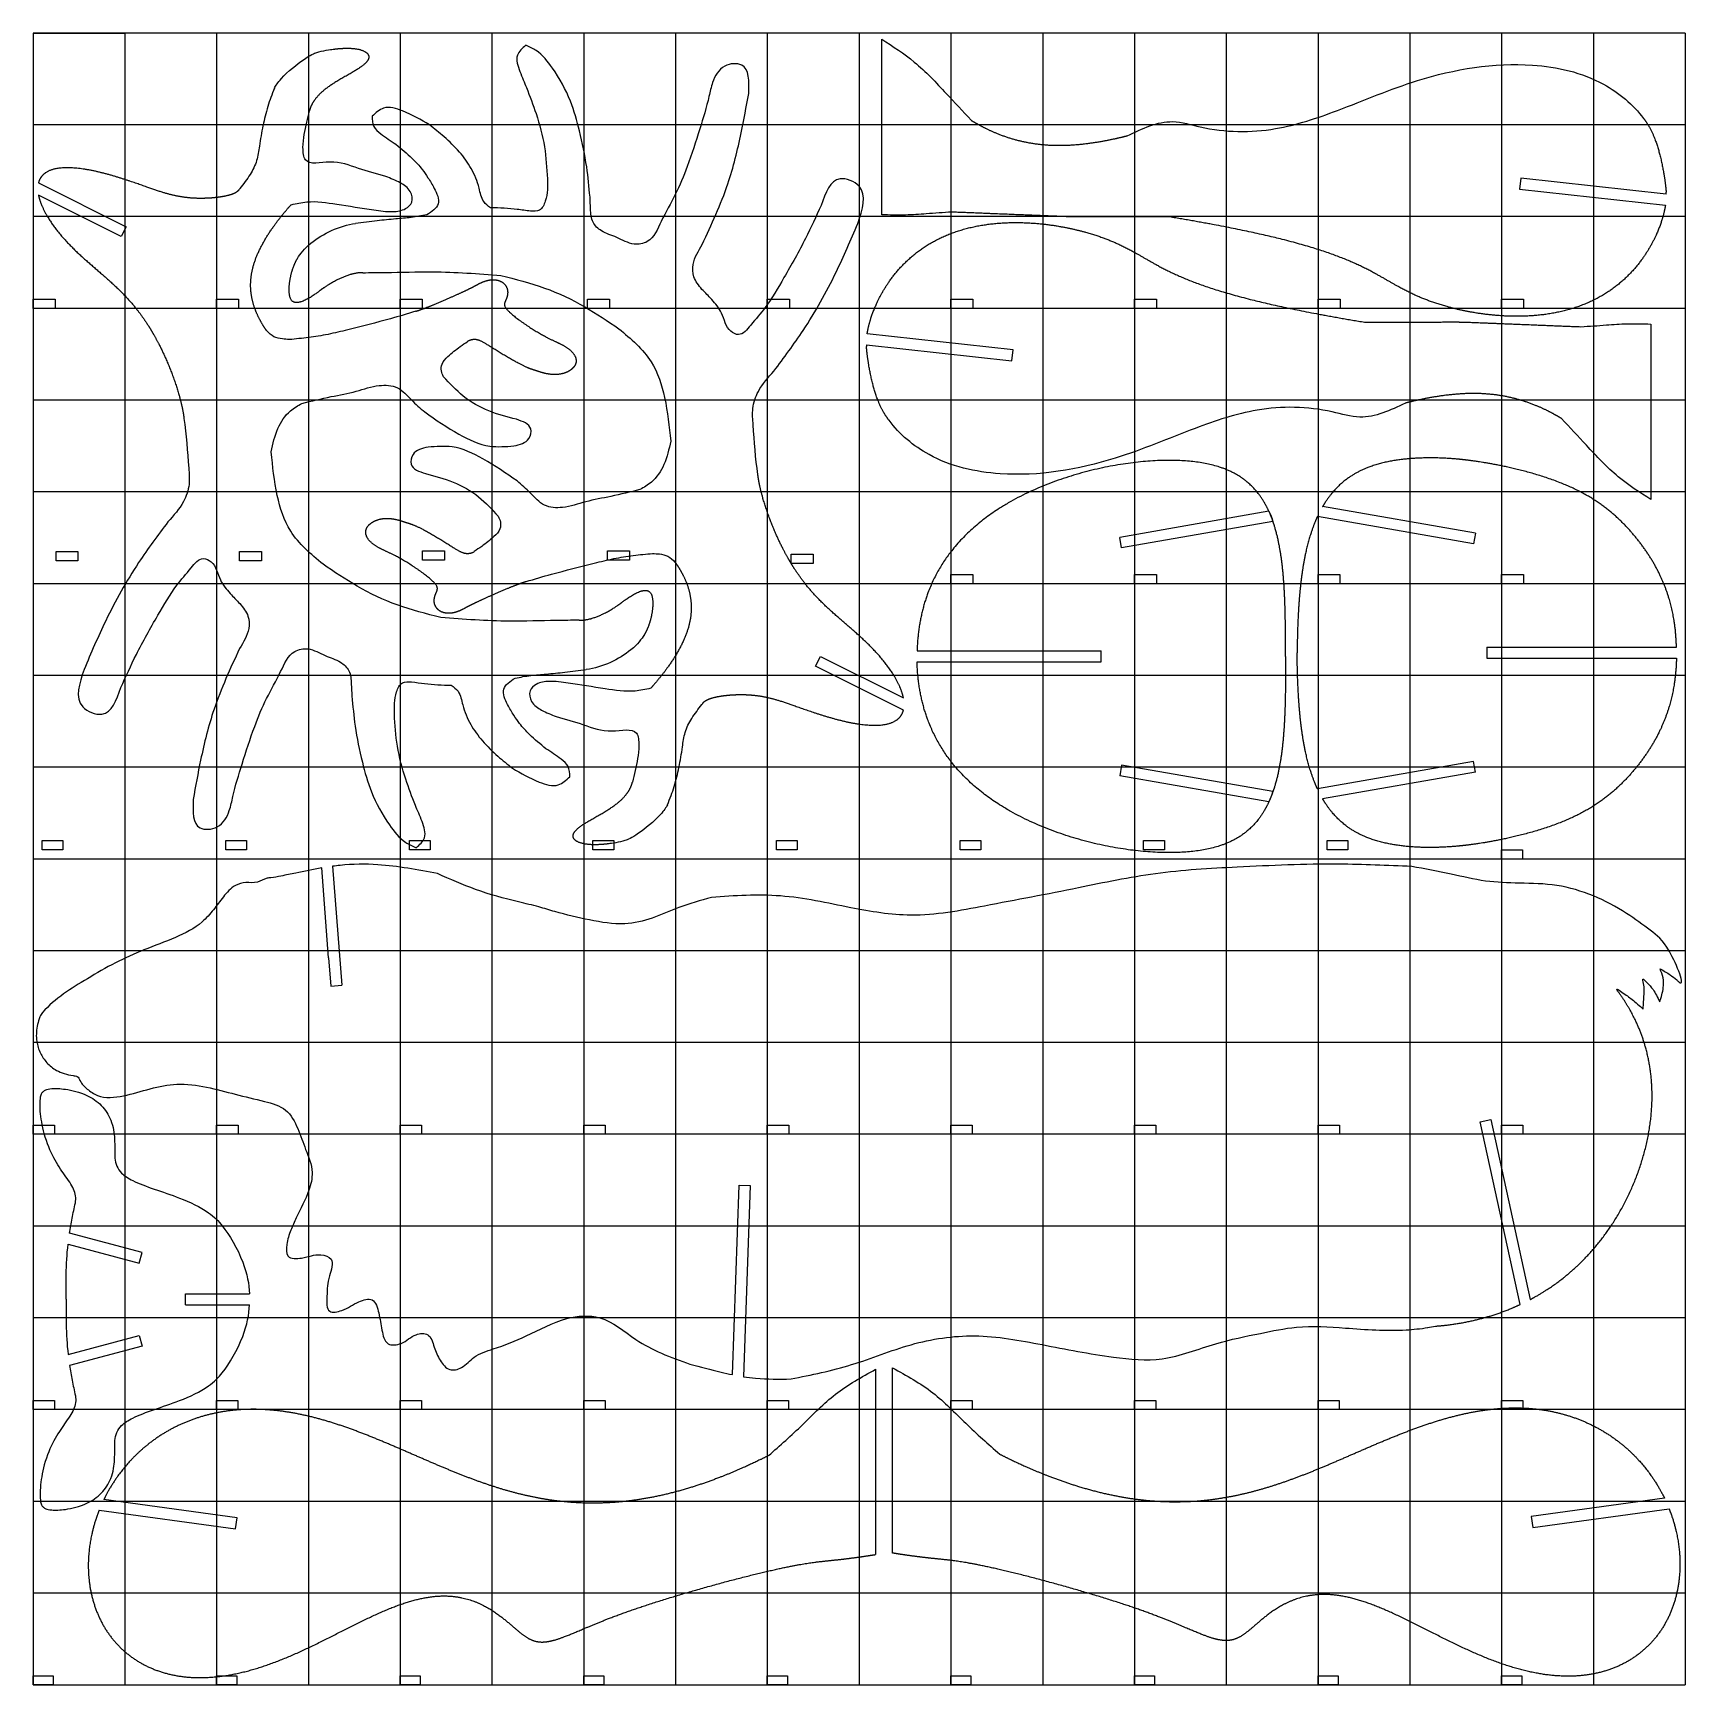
# Model space of a CAD drawing. Header units: millimetres. Extents: x 3000 to 4801, y 0 to 1800.
import ezdxf

# ---------------------------------------------------------------- set-up
doc = ezdxf.new("R2010")
doc.units = ezdxf.units.MM
doc.layers.get('0').update_dxf_attribs({"linetype": 'CONTINUOUS'})

msp = doc.modelspace()

# ---------------------------------------------------------------- linework, layer by layer
for p, q in [((4800, 1800), (3000, 1800)), ((3000, 1800), (3000, 900)), ((3000, 1800), (3100, 1800)), ((4800, 1800), (3000, 1800)), ((3000, 1800), (3000, 0)), ((3100, 1800), (3100, 0)), ((3200, 1800), (3200, 0)), ((3300, 1800), (3300, 0)), ((3400, 1800), (3400, 0)), ((3500, 1800), (3500, 0)), ((3600, 1800), (3600, 0)), ((3700, 1800), (3700, 0)), ((3800, 1800), (3800, 0)), ((3900, 1800), (3900, 0)), ((3924.6, 1602), (3924.6, 1793.3)), ((4000, 1800), (4000, 0)), ((4100, 1800), (4100, 0)), ((4200, 1800), (4200, 0)), ((4300, 1800), (4300, 0)), ((4400, 1800), (4400, 0)), ((4500, 1800), (4500, 0)), ((4600, 1800), (4600, 0)), ((4700, 1800), (4700, 0)), ((4800, 1800), (4800, 0)), ((4800, 1700), (3000, 1700)), ((4754.7, 1706.9), (4754.7, 1706.9)), ((4620.8, 1642), (4619.4, 1630)), ((4779.3, 1624.5), (4620.8, 1642)), ((3005.9, 1636.9), (3101.5, 1588.9)), ((3005.9, 1636.9), (3005.9, 1636.9)), ((3096.1, 1578.2), (3005.9, 1623.4)), ((4619.4, 1630), (4778.5, 1612.6)), ((4800, 1600), (3000, 1600)), ((3101.5, 1588.9), (3096.1, 1578.2)), ((4800, 1500), (3000, 1500)), ((4762.7, 1482.9), (4762.7, 1291.6)), ((3908, 1460.4), (4066.5, 1442.9)), ((4067.9, 1454.9), (3908.8, 1472.3)), ((4066.5, 1442.9), (4067.9, 1454.9)), ((4800, 1400), (3000, 1400)), ((3932.6, 1378), (3932.6, 1378)), ((4800, 1300), (3000, 1300)), ((4346.5, 1278.9), (4184, 1250.5)), ((4571.6, 1254.9), (4405, 1284.1)), ((4405.1, 1284.3), (4405.2, 1284.3)), ((4350.9, 1267.8), (4186, 1239)), ((4569.5, 1243.3), (4399.3, 1273.1)), ((4186, 1239), (4184, 1250.5)), ((4571.6, 1254.9), (4569.5, 1243.3)), ((4800, 1200), (3000, 1200)), ((3852.6, 1110.1), (3858, 1120.8)), ((3858, 1120.8), (3948.3, 1075.5)), ((3963.1, 1126.7), (4163.8, 1126.7)), ((4163.8, 1114.7), (4163.8, 1126.7)), ((4583.9, 1130.8), (4790.5, 1130.8)), ((4583.9, 1130.8), (4583.9, 1118.8)), ((4583.9, 1118.8), (4790.5, 1118.8)), ((4800, 1100), (3000, 1100)), ((3948.3, 1062.1), (3852.6, 1110.1)), ((3963.1, 1114.7), (4163.8, 1114.7)), ((3948.3, 1062.1), (3948.3, 1062.1)), ((4800, 1000), (3000, 1000)), ((4186, 1002.3), (4184, 990.8)), ((4346.5, 962.4), (4184, 990.8)), ((4350.9, 973.5), (4186, 1002.3)), ((4569.5, 1006.3), (4399.3, 976.5)), ((4571.6, 994.7), (4405, 965.6)), ((4571.6, 994.7), (4569.5, 1006.3)), ((4405.1, 965.4), (4405.2, 965.3)), ((4800, 900), (3000, 900)), ((3322, 792.2), (3314.5, 890.2)), ((3326.4, 892.1), (3336.3, 762.4)), ((4800, 800), (3000, 800)), ((3322, 792.2), (3324.4, 761.5)), ((3324.4, 761.5), (3336.3, 762.4)), ((4800, 700), (3000, 700)), ((4576.7, 613.7), (4588.4, 616.2)), ((4620.1, 414.5), (4576.7, 613.7)), ((4588.4, 616.2), (4631.2, 420)), ((4800, 600), (3000, 600)), ((3762.1, 338.1), (3769.3, 544.6)), ((3769.3, 544.6), (3781.3, 544.2)), ((3781.3, 544.2), (3774.1, 335.9)), ((4800, 500), (3000, 500)), ((3118.7, 471.1), (3039.8, 492.2)), ((3038.2, 480.2), (3115.6, 459.5)), ((3115.6, 459.5), (3118.7, 471.1)), ((3166.1, 414.2), (3166.1, 426.2)), ((3166.1, 426.2), (3235.9, 426.2)), ((3166.1, 414.2), (3235.9, 414.2)), ((4800, 400), (3000, 400)), ((3038.2, 360.2), (3115.6, 380.9)), ((3115.6, 380.9), (3118.7, 369.3)), ((3118.7, 369.3), (3039.8, 348.2)), ((3918, 344), (3918, 142.1)), ((3936.5, 143.7), (3936.5, 345.5)), ((4800, 300), (3000, 300)), ((4800, 200), (3000, 200)), ((3222.2, 182), (3077, 201.9)), ((4777.5, 203.4), (4632.2, 183.5)), ((3072, 190.4), (3220.6, 170.1)), ((3220.6, 170.1), (3222.2, 182)), ((4632.2, 183.5), (4633.9, 171.6)), ((4633.9, 171.6), (4782.5, 192)), ((4800, 100), (3000, 100)), ((3000, 0), (4800, 0))]:
    msp.add_line(p, q)
for points in [[(3024, 1500), (3000, 1500), (3000, 1510), (3024, 1510)], [(3224, 1500), (3200, 1500), (3200, 1510), (3224, 1510)], [(3424, 1500), (3400, 1500), (3400, 1510), (3424, 1510)], [(3628, 1500), (3604, 1500), (3604, 1510), (3628, 1510)], [(3824, 1500), (3800, 1500), (3800, 1510), (3824, 1510)], [(4024, 1500), (4000, 1500), (4000, 1510), (4024, 1510)], [(4224, 1500), (4200, 1500), (4200, 1510), (4224, 1510)], [(4424, 1500), (4400, 1500), (4400, 1510), (4424, 1510)], [(4624, 1500), (4600, 1500), (4600, 1510), (4624, 1510)], [(3048.9, 1225), (3025, 1225), (3025, 1235), (3048.9, 1235)], [(3248.9, 1225), (3225, 1225), (3225, 1235), (3248.9, 1235)], [(3448.3, 1225.8), (3424.3, 1225.8), (3424.3, 1235.8), (3448.3, 1235.8)], [(3649.8, 1225.8), (3625.8, 1225.8), (3625.8, 1235.8), (3649.8, 1235.8)], [(3849.9, 1222.1), (3825.9, 1222.1), (3825.9, 1232.1), (3849.9, 1232.1)], [(4023.9, 1200), (4000, 1200), (4000, 1210), (4023.9, 1210)], [(4223.9, 1200), (4200, 1200), (4200, 1210), (4223.9, 1210)], [(4423.9, 1200), (4400, 1200), (4400, 1210), (4423.9, 1210)], [(4623.9, 1200), (4600, 1200), (4600, 1210), (4623.9, 1210)], [(3032.6, 910), (3010, 910), (3010, 920), (3032.6, 920)], [(3232.6, 910), (3210, 910), (3210, 920), (3232.6, 920)], [(3432.6, 910), (3410, 910), (3410, 920), (3432.6, 920)], [(3632.6, 910), (3610, 910), (3610, 920), (3632.6, 920)], [(3832.6, 910), (3810, 910), (3810, 920), (3832.6, 920)], [(4032.6, 910), (4010, 910), (4010, 920), (4032.6, 920)], [(4232.6, 910), (4210, 910), (4210, 920), (4232.6, 920)], [(4432.6, 910), (4410, 910), (4410, 920), (4432.6, 920)], [(4622.6, 900), (4600, 900), (4600, 910), (4622.6, 910)], [(3023.3, 600), (3000, 600), (3000, 610), (3023.3, 610)], [(3223.3, 600), (3200, 600), (3200, 610), (3223.3, 610)], [(3423.3, 600), (3400, 600), (3400, 610), (3423.3, 610)], [(3623.3, 600), (3600, 600), (3600, 610), (3623.3, 610)], [(3823.3, 600), (3800, 600), (3800, 610), (3823.3, 610)], [(4023.3, 600), (4000, 600), (4000, 610), (4023.3, 610)], [(4223.3, 600), (4200, 600), (4200, 610), (4223.3, 610)], [(4423.3, 600), (4400, 600), (4400, 610), (4423.3, 610)], [(4623.3, 600), (4600, 600), (4600, 610), (4623.3, 610)], [(3023.2, 300), (3000, 300), (3000, 310), (3023.2, 310)], [(3223.2, 300), (3200, 300), (3200, 310), (3223.2, 310)], [(3423.2, 300), (3400, 300), (3400, 310), (3423.2, 310)], [(3623.2, 300), (3600, 300), (3600, 310), (3623.2, 310)], [(3823.2, 300), (3800, 300), (3800, 310), (3823.2, 310)], [(4023.2, 300), (4000, 300), (4000, 310), (4023.2, 310)], [(4223.2, 300), (4200, 300), (4200, 310), (4223.2, 310)], [(4423.2, 300), (4400, 300), (4400, 310), (4423.2, 310)], [(4623.2, 300), (4600, 300), (4600, 310), (4623.2, 310)], [(3021.9, 0), (3000, 0), (3000, 10), (3021.9, 10)], [(3221.9, 0), (3200, 0), (3200, 10), (3221.9, 10)], [(3421.9, 0), (3400, 0), (3400, 10), (3421.9, 10)], [(3621.9, 0), (3600, 0), (3600, 10), (3621.9, 10)], [(3821.9, 0), (3800, 0), (3800, 10), (3821.9, 10)], [(4021.9, 0), (4000, 0), (4000, 10), (4021.9, 10)], [(4221.9, 0), (4200, 0), (4200, 10), (4221.9, 10)], [(4421.9, 0), (4400, 0), (4400, 10), (4421.9, 10)], [(4621.9, 0), (4600, 0), (4600, 10), (4621.9, 10)]]:
    msp.add_lwpolyline(points, close=True)
for centre, major_axis, ratio, start_param, end_param in [((4751.8, 1733.8), (26.6, -114.9), 0.062496, 0.298377, 0.351433), ((3935.5, 1351.1), (-26.6, 114.9), 0.062496, 0.298377, 0.351433), ((4489.1, 525.1), (183.8, 12.9), 0.75052, 4.82502, 4.873434)]:
    msp.add_ellipse(centre, major_axis=major_axis, ratio=ratio, start_param=start_param, end_param=end_param)
for points, degree, knots in [([(3326.9, 1782.4), (3328, 1782.5), (3331.5, 1783), (3337.9, 1783.5), (3347.4, 1783.8), (3358.7, 1782.3), (3366.6, 1777.5), (3366.9, 1771.3), (3360.1, 1764.4), (3348.4, 1757.2), (3334.9, 1749.9), (3322.7, 1742.5), (3313.2, 1735), (3306.7, 1727.7), (3303.5, 1722.3), (3302, 1718.6), (3301.4, 1716.3), (3301.1, 1715.2)], 5, [0.3767059, 0.3767059, 0.3767059, 0.3767059, 0.3767059, 0.3767059, 0.4, 0.45, 0.5, 0.55, 0.6, 0.65, 0.7, 0.75, 0.8, 0.85, 0.9, 0.95, 0.9999789, 0.9999789, 0.9999789, 0.9999789, 0.9999789, 0.9999789]), ([(3536.9, 1786.7), (3533, 1783.4), (3524.2, 1775.8), (3530.5, 1757.2), (3535.2, 1746.2), (3537.6, 1740.6)], 3, [0, 0, 0, 0, 1.389878, 3.152748, 5.017375, 5.017375, 5.017375, 5.017375]), ([(3606.8, 1621.3), (3605.8, 1632.3), (3603.5, 1656.5), (3596.3, 1691.4), (3585.9, 1728.6), (3569.6, 1758), (3552.6, 1779.6), (3540.8, 1785), (3536.9, 1786.7)], 3, [0, 0, 0, 0, 3.239705, 7.172519, 10.495147, 14.535922, 17.080172, 18.32862, 18.32862, 18.32862, 18.32862]), ([(3924.6, 1793.3), (3936.8, 1785.5), (3962.7, 1768.8), (3992.9, 1736.2), (4013, 1714.6), (4022.1, 1704.9)], 3, [-13.085485, -13.085485, -13.085485, -13.085485, -8.776472, -3.94045, 0, 0, 0, 0]), ([(3263, 1739.8), (3264.4, 1742.7), (3266.7, 1746.1), (3277.6, 1758.3), (3287.6, 1766.1), (3302.4, 1776.4), (3306.3, 1778), (3314.9, 1780.8), (3324.5, 1782.1), (3326.9, 1782.4)], 3, [0, 0, 0, 0, 0.966871, 0.966871, 2.755099, 2.755099, 4.769924, 4.769924, 8.670178, 8.670178, 8.670178, 8.670178]), ([(3779.7, 1734), (3780.1, 1747.4), (3780.8, 1768.6), (3750, 1766.3), (3740.1, 1748.3), (3735.2, 1724.1), (3725.8, 1693.4), (3714.3, 1657.6), (3700.4, 1623.5), (3684.9, 1597.7), (3674.8, 1572.1), (3652.3, 1568.2), (3636.8, 1577.9), (3620.3, 1582.5), (3608.2, 1593.6), (3607.4, 1607.9), (3607, 1617), (3606.8, 1621.3)], 3, [0, 0, 0, 0, 3.144855, 4.961286, 7.143991, 8.677891, 12.298152, 16.53934, 19.805935, 23.02941, 25.665018, 27.09489, 29.087609, 30.871293, 32.13852, 33.596814, 34.862092, 34.862092, 34.862092, 34.862092]), ([(4192.1, 1688.1), (4208.5, 1696), (4234.6, 1708.5), (4288.5, 1691.7), (4350.6, 1690.9), (4428.7, 1717.4), (4517.4, 1755.5), (4618.4, 1772.6), (4705.9, 1753.2), (4743.4, 1722.2), (4754.7, 1706.9)], 3, [-67.608543, -67.608543, -67.608543, -67.608543, -62.440383, -59.397732, -51.224043, -44.23311, -34.965554, -22.353091, -14.37382, -8.776253, -8.776253, -8.776253, -8.776253]), ([(3263, 1739.8), (3260.2, 1733.3), (3255.3, 1719.9), (3250.2, 1698.7), (3246.8, 1679), (3244.5, 1660.6), (3236.5, 1644.9), (3228.9, 1635.1), (3224.7, 1629.6), (3224.3, 1629.1)], 3, [7.34899, 7.34899, 7.34899, 7.34899, 9.435106, 11.536526, 13.74828, 15.33498, 16.976169, 18.830361, 19.015008, 19.015008, 19.015008, 19.015008]), ([(3537.6, 1740.6), (3541.2, 1731.2), (3549.3, 1710.2), (3558.3, 1677), (3559.7, 1652.9), (3560.4, 1641.3)], 3, [0, 0, 0, 0, 2.973737, 6.621682, 10.057542, 10.057542, 10.057542, 10.057542]), ([(3729.1, 1569.6), (3739.2, 1591.4), (3757.4, 1630.5), (3771.1, 1686.7), (3777.1, 1719.7), (3779.7, 1734)], 3, [0, 0, 0, 0, 7.050458, 12.670653, 16.944189, 16.944189, 16.944189, 16.944189]), ([(3384.4, 1643.7), (3374.2, 1646.5), (3353.7, 1652.2), (3327.5, 1662.9), (3295.3, 1654.3), (3293.2, 1681.2), (3297.1, 1697.9), (3300.1, 1711), (3301.1, 1715.2)], 3, [0, 0, 0, 0, 3.060922, 6.199688, 8.798222, 10.153921, 12.876394, 14.144089, 14.144089, 14.144089, 14.144089]), ([(3431.9, 1700.1), (3422.6, 1705.5), (3407.5, 1714.2), (3382.7, 1721.9), (3373.3, 1713), (3369.3, 1709.3)], 3, [0, 0, 0, 0, 3.222399, 5.276942, 6.793631, 6.793631, 6.793631, 6.793631]), ([(3369.3, 1709.3), (3369.5, 1705.4), (3369.8, 1697.7), (3381.2, 1687.9), (3389.8, 1682.4), (3395.4, 1678.8)], 3, [0, 0, 0, 0, 1.086326, 2.177768, 4.1516, 4.1516, 4.1516, 4.1516]), ([(3498.4, 1609.6), (3495.7, 1611.6), (3488.7, 1616.9), (3486, 1633.9), (3478.3, 1652.4), (3464.7, 1671.2), (3448.7, 1686.6), (3437.2, 1695.8), (3431.9, 1700.1)], 3, [0, 0, 0, 0, 0.978153, 2.503704, 4.762963, 6.935437, 9.253658, 11.279394, 11.279394, 11.279394, 11.279394]), ([(4754.7, 1706.9), (4757, 1704), (4761.3, 1697.7), (4766.8, 1686.9), (4772.2, 1670.5), (4776.1, 1651.5), (4778.1, 1638.6), (4778.9, 1631.3), (4779.2, 1627.7), (4779.2, 1626.6)], 5, [0.0000001, 0.0000001, 0.0000001, 0.0000001, 0.0000001, 0.0000001, 0.2, 0.4, 0.6, 0.8, 0.9010726, 0.9010726, 0.9010726, 0.9010726, 0.9010726, 0.9010726]), ([(3395.4, 1678.8), (3401.4, 1673.8), (3411.7, 1665.4), (3423.2, 1652.9), (3428.2, 1645.4), (3430.2, 1642.4)], 3, [0, 0, 0, 0, 2.317171, 3.910866, 4.976691, 4.976691, 4.976691, 4.976691]), ([(3196, 1620.4), (3195, 1620.3), (3191, 1620), (3183.9, 1619.7), (3173.8, 1619.8), (3161.4, 1621.1), (3147.6, 1624.2), (3132.9, 1628.9), (3116.1, 1635), (3096.2, 1641.9), (3074.3, 1648.4), (3052, 1652.9), (3031.8, 1654.2), (3017.7, 1651.4), (3010.4, 1646.3), (3007.3, 1641.3), (3006.2, 1638), (3005.9, 1636.9)], 5, [0.0890563, 0.0890563, 0.0890563, 0.0890563, 0.0890563, 0.0890563, 0.1, 0.1333333, 0.1666667, 0.2, 0.2333333, 0.2666667, 0.3, 0.3333333, 0.3666667, 0.4, 0.4333333, 0.4666667, 0.4817061, 0.4817061, 0.4817061, 0.4817061, 0.4817061, 0.4817061]), ([(3371.1, 1607.3), (3378.1, 1606.3), (3389.7, 1604.5), (3404.9, 1606.8), (3414.6, 1615.6), (3411.8, 1629.4), (3399.4, 1637.7), (3389.6, 1641.6), (3384.4, 1643.7)], 3, [0, 0, 0, 0, 2.059521, 3.454927, 4.408899, 5.560032, 6.972982, 8.656023, 8.656023, 8.656023, 8.656023]), ([(3430.2, 1642.4), (3432.6, 1638.7), (3437.9, 1630.3), (3445.4, 1612.5), (3434.4, 1605.4), (3428.9, 1601.8)], 3, [0, 0, 0, 0, 1.331927, 3.025637, 4.723382, 4.723382, 4.723382, 4.723382]), ([(3560.4, 1641.3), (3560.6, 1633.3), (3560.8, 1621.4), (3553.3, 1605.4), (3540, 1605.9), (3527.7, 1608), (3513.1, 1609.3), (3503.4, 1609.5), (3498.4, 1609.6)], 3, [0, 0, 0, 0, 2.399224, 3.556835, 4.5256, 5.939348, 7.342647, 8.803962, 8.803962, 8.803962, 8.803962]), ([(3898.6, 1592.4), (3903.7, 1607.8), (3911.7, 1631.7), (3871.5, 1648), (3863.5, 1625.9), (3858.6, 1612.2)], 3, [0, 0, 0, 0, 3.989568, 6.183226, 9.663177, 9.663177, 9.663177, 9.663177]), ([(3005.9, 1623.4), (3006.2, 1621.7), (3007.5, 1616.8), (3010.6, 1608.4), (3017.3, 1596.2), (3028.7, 1580.7), (3043.4, 1565.1), (3058.9, 1551), (3074.6, 1537.8), (3089.9, 1524.4), (3104, 1510.3), (3114.5, 1497.6), (3121.7, 1487.3), (3126.2, 1480.2), (3128.2, 1476.9)], 5, [0.5142282, 0.5142282, 0.5142282, 0.5142282, 0.5142282, 0.5142282, 0.5333333, 0.5666667, 0.6, 0.6333333, 0.6666667, 0.7, 0.7333333, 0.7666667, 0.8, 0.8286379, 0.8286379, 0.8286379, 0.8286379, 0.8286379, 0.8286379]), ([(3224.3, 1629.1), (3223.5, 1628), (3221.4, 1626.1), (3216.9, 1623.9), (3210.4, 1622.2), (3202.9, 1621.1), (3198, 1620.6), (3196, 1620.4)], 5, [0, 0, 0, 0, 0, 0, 0.03333333, 0.06666667, 0.08905632, 0.08905632, 0.08905632, 0.08905632, 0.08905632, 0.08905632]), ([(3281.2, 1613), (3286.9, 1614.2), (3303.2, 1617.9), (3333.7, 1613.1), (3357.7, 1609.4), (3371.1, 1607.3)], 3, [0, 0, 0, 0, 1.701958, 4.907605, 8.911476, 8.911476, 8.911476, 8.911476]), ([(3858.6, 1612.2), (3853.1, 1600.1), (3840.8, 1573.2), (3820, 1536.6), (3800.8, 1503.4), (3784.1, 1484.8), (3771.6, 1468.6), (3754.9, 1476.7), (3752.3, 1494.6), (3740.2, 1509.1), (3732.4, 1517.1), (3728.8, 1520.7)], 3, [0, 0, 0, 0, 3.909154, 8.697776, 12.491159, 14.918275, 16.556937, 17.449034, 19.635267, 21.426299, 22.931751, 22.931751, 22.931751, 22.931751]), ([(4000.9, 1604.9), (3991.7, 1604.3), (3974.9, 1603.2), (3949.5, 1601.2), (3933.2, 1601.7), (3924.6, 1602)], 3, [-7.62338, -7.62338, -7.62338, -7.62338, -4.847251, -2.595243, 0, 0, 0, 0]), ([(4778.5, 1612.6), (4778, 1609.7), (4776.5, 1601.6), (4772.3, 1587.2), (4762.5, 1565), (4742.3, 1536.5), (4710.6, 1511), (4670.5, 1495.1), (4625.9, 1489.5), (4582, 1492.1), (4543.3, 1500), (4512.8, 1510.3), (4489.4, 1522), (4467.7, 1535.4), (4440.5, 1550.1), (4399.1, 1565.9), (4348.3, 1579.2), (4297.7, 1589.4), (4257.9, 1596.4), (4236.6, 1599.9)], 5, [0.0274937, 0.0274937, 0.0274937, 0.0274937, 0.0274937, 0.0274937, 0.0666667, 0.1333333, 0.2, 0.2666667, 0.3333333, 0.4, 0.4666667, 0.5333333, 0.6, 0.6666667, 0.7333333, 0.8, 0.8666667, 0.9333333, 1, 1, 1, 1, 1, 1]), ([(3288.2, 1554.5), (3291.1, 1559.4), (3295.5, 1565), (3309.4, 1576.5), (3317.3, 1581.2), (3333.9, 1588.7), (3342.5, 1591.2), (3351.3, 1592.5)], 3, [0, 0, 0, 0, 1.707992, 1.707992, 3.283454, 3.283454, 5.022336, 5.022336, 5.022336, 5.022336]), ([(3428.9, 1601.8), (3423.2, 1600.8), (3412.1, 1598.7), (3394, 1597.5), (3381.7, 1596.1), (3375, 1595.4)], 3, [0, 0, 0, 0, 1.697957, 3.346997, 5.331667, 5.331667, 5.331667, 5.331667]), ([(3807.2, 1431.6), (3818.1, 1446.2), (3843.5, 1480.3), (3873.8, 1534.5), (3891, 1574.6), (3898.6, 1592.4)], 3, [0, 0, 0, 0, 5.365609, 12.510194, 18.209335, 18.209335, 18.209335, 18.209335]), ([(3908.8, 1472.3), (3909.2, 1475.2), (3910.8, 1483.3), (3915, 1497.7), (3924.8, 1519.9), (3945, 1548.4), (3976.7, 1573.9), (4016.8, 1589.8), (4061.4, 1595.4), (4105.3, 1592.8), (4144, 1584.9), (4174.5, 1574.6), (4197.9, 1562.9), (4219.5, 1549.5), (4246.8, 1534.8), (4288.2, 1519), (4339, 1505.7), (4389.6, 1495.5), (4429.4, 1488.5), (4450.7, 1485)], 5, [0.0274937, 0.0274937, 0.0274937, 0.0274937, 0.0274937, 0.0274937, 0.0666667, 0.1333333, 0.2, 0.2666667, 0.3333333, 0.4, 0.4666667, 0.5333333, 0.6, 0.6666667, 0.7333333, 0.8, 0.8666667, 0.9333333, 1, 1, 1, 1, 1, 1]), ([(3728.8, 1520.7), (3725.3, 1525.1), (3718.8, 1532.9), (3718.2, 1551.9), (3724.9, 1562.7), (3729.1, 1569.6)], 3, [0, 0, 0, 0, 1.60931, 2.917509, 5.265654, 5.265654, 5.265654, 5.265654]), ([(3314.6, 1520.9), (3314.6, 1520.9), (3314.5, 1520.9), (3314.1, 1520.5), (3311.6, 1518.5), (3302.6, 1511.6), (3288.8, 1504.4), (3280.2, 1506.4), (3278.4, 1517.2), (3279.2, 1529.5), (3281.6, 1539.8), (3284.2, 1546.9), (3286.4, 1551.4), (3287.8, 1553.8), (3288.2, 1554.5)], 5, [0.2453125, 0.2453125, 0.2453125, 0.2453125, 0.2453125, 0.2453125, 0.25, 0.3, 0.35, 0.4, 0.45, 0.5, 0.55, 0.6, 0.65, 0.6680116, 0.6680116, 0.6680116, 0.6680116, 0.6680116, 0.6680116]), ([(3359.2, 1538.9), (3356, 1538.9), (3349.7, 1538.3), (3340.1, 1535.6), (3327.8, 1529.6), (3317.4, 1522.9), (3314.1, 1520.4), (3314.3, 1520.7), (3314.5, 1520.9), (3314.6, 1520.9)], 5, [0, 0, 0, 0, 0, 0, 0.05, 0.1, 0.15, 0.2, 0.2430066, 0.2430066, 0.2430066, 0.2430066, 0.2430066, 0.2430066]), ([(3359.2, 1538.9), (3367.4, 1538.9), (3392.8, 1539.1), (3443.1, 1540.8), (3485, 1537.8), (3509.8, 1535.9)], 3, [2.621669, 2.621669, 2.621669, 2.621669, 5.062633, 10.098335, 17.419804, 17.419804, 17.419804, 17.419804]), ([(3416.9, 1496.8), (3418.5, 1497.3), (3421.9, 1498.4), (3427.5, 1500.4), (3435.8, 1503.7), (3446.8, 1508.3), (3457.4, 1513), (3466.7, 1517.3), (3474.5, 1520.8), (3481.1, 1524.3), (3488.2, 1528.3), (3496.1, 1531.3), (3504.6, 1531.9), (3512.8, 1528.8), (3517.5, 1522.2), (3517.6, 1514.6), (3514.9, 1508.3), (3512.5, 1504.5), (3514.8, 1499.6), (3522.5, 1492.5), (3534.2, 1483.8), (3547.4, 1475.2), (3559.7, 1468.3), (3569.3, 1463.7), (3577.5, 1460.2), (3586.1, 1454.8), (3591.8, 1447.8), (3592.6, 1441.7), (3590.5, 1437.4), (3588.3, 1435.1), (3587.3, 1434.2)], 5, [0, 0, 0, 0, 0, 0, 0.025, 0.05, 0.075, 0.1, 0.125, 0.15, 0.175, 0.2, 0.225, 0.25, 0.275, 0.3, 0.325, 0.35, 0.375, 0.4, 0.425, 0.45, 0.475, 0.5, 0.525, 0.55, 0.575, 0.6, 0.625, 0.6421333, 0.6421333, 0.6421333, 0.6421333, 0.6421333, 0.6421333]), ([(3509.8, 1535.9), (3525.8, 1531.8), (3557.5, 1523.8), (3600.5, 1503.4), (3626.1, 1486.1), (3638.3, 1477.8)], 3, [0, 0, 0, 0, 4.855324, 9.607244, 13.935596, 13.935596, 13.935596, 13.935596]), ([(3416.9, 1496.8), (3407.8, 1493.8), (3383.1, 1486.9), (3351.3, 1478.5), (3321.6, 1471.5), (3300.3, 1467.9), (3286.2, 1466.7), (3279.2, 1466)], 3, [6.464208, 6.464208, 6.464208, 6.464208, 9.269139, 13.998677, 16.158656, 18.262989, 20.338363, 20.338363, 20.338363, 20.338363]), ([(3128.2, 1476.9), (3128.6, 1476.3), (3131.2, 1471.9), (3136.1, 1463.3), (3142.6, 1450.3), (3150.2, 1432.8), (3157.4, 1412.4), (3161.4, 1397.8), (3163.3, 1388.3), (3164.1, 1382.7), (3164.4, 1380.1)], 5, [0.8286379, 0.8286379, 0.8286379, 0.8286379, 0.8286379, 0.8286379, 0.8333333, 0.8666667, 0.9, 0.9333333, 0.9666667, 1, 1, 1, 1, 1, 1]), ([(3638.3, 1477.8), (3651.4, 1466.8), (3675.4, 1446.6), (3690.1, 1400.8), (3693.1, 1371.2), (3694.7, 1355.4)], 3, [0, 0, 0, 0, 4.952324, 9.036301, 13.725116, 13.725116, 13.725116, 13.725116]), ([(4686.4, 1480), (4695.6, 1480.6), (4712.4, 1481.7), (4737.8, 1483.7), (4754.1, 1483.2), (4762.7, 1482.9)], 3, [-7.62338, -7.62338, -7.62338, -7.62338, -4.847251, -2.595243, 0, 0, 0, 0]), ([(3279.2, 1466), (3276.7, 1466.2), (3271, 1466.5), (3261.9, 1468.4), (3257.1, 1473), (3254.7, 1475.4)], 3, [0, 0, 0, 0, 0.737176, 1.673186, 2.649025, 2.649025, 2.649025, 2.649025]), ([(3447.3, 1425.5), (3446.3, 1427.6), (3444.2, 1431.9), (3445.1, 1440.7), (3453.6, 1449.4), (3463.3, 1457.1), (3470.8, 1462.1), (3473.5, 1464)], 3, [0, 0, 0, 0, 0.676255, 1.395201, 2.432389, 4.118072, 5.081479, 5.081479, 5.081479, 5.081479]), ([(3587.3, 1434.2), (3586.9, 1433.7), (3584.9, 1432.1), (3580.7, 1429.6), (3573.6, 1427.5), (3564.2, 1427.5), (3555.2, 1429.6), (3548.8, 1431.9), (3544.3, 1433.1), (3538, 1435.5), (3528.4, 1440.2), (3516.7, 1446.8), (3504.8, 1454.1), (3494.5, 1460.7), (3487.4, 1465.1), (3482, 1466.5), (3477.8, 1465.9), (3475.3, 1465), (3474, 1464.3), (3473.5, 1464)], 5, [0.6421333, 0.6421333, 0.6421333, 0.6421333, 0.6421333, 0.6421333, 0.65, 0.675, 0.7, 0.725, 0.75, 0.775, 0.8, 0.825, 0.85, 0.875, 0.9, 0.925, 0.95, 0.975, 0.9985961, 0.9985961, 0.9985961, 0.9985961, 0.9985961, 0.9985961]), ([(3932.6, 1378), (3930.3, 1380.9), (3926, 1387.2), (3920.5, 1398), (3915.1, 1414.4), (3911.1, 1433.4), (3909.2, 1446.3), (3908.4, 1453.6), (3908.1, 1457.2), (3908, 1458.3)], 5, [0.0000001, 0.0000001, 0.0000001, 0.0000001, 0.0000001, 0.0000001, 0.2, 0.4, 0.6, 0.8, 0.9010726, 0.9010726, 0.9010726, 0.9010726, 0.9010726, 0.9010726]), ([(3526.6, 1379.1), (3516.4, 1381.7), (3495.9, 1387), (3468.2, 1402.7), (3454.1, 1418.1), (3447.3, 1425.5)], 3, [0, 0, 0, 0, 3.090637, 6.239777, 9.199111, 9.199111, 9.199111, 9.199111]), ([(3784.6, 1373), (3784.1, 1379), (3783, 1391.5), (3790.2, 1412.8), (3800.9, 1424.7), (3807.2, 1431.6)], 3, [0, 0, 0, 0, 1.748335, 3.675164, 6.411928, 6.411928, 6.411928, 6.411928]), ([(3293, 1396.5), (3303.5, 1399), (3323.1, 1403.8), (3351.6, 1408.8), (3374.6, 1417.2), (3398.4, 1415.8), (3411.8, 1399.8), (3421.8, 1391.3), (3426.7, 1387.1)], 3, [0, 0, 0, 0, 3.198317, 5.945549, 8.492443, 10.438677, 12.419104, 14.343223, 14.343223, 14.343223, 14.343223]), ([(3259.5, 1343.6), (3261.3, 1352.3), (3264.8, 1368.7), (3277.4, 1387.6), (3288.6, 1394), (3293, 1396.5)], 3, [0, 0, 0, 0, 2.622873, 4.924414, 6.388162, 6.388162, 6.388162, 6.388162]), ([(3426.7, 1387.1), (3438.8, 1378.6), (3460.7, 1363.4), (3494.1, 1347.8), (3515, 1349.4), (3523.9, 1350.1)], 3, [0, 0, 0, 0, 4.36404, 7.901081, 10.474317, 10.474317, 10.474317, 10.474317]), ([(4495.2, 1396.8), (4478.8, 1388.9), (4452.7, 1376.4), (4398.8, 1393.2), (4336.7, 1394), (4258.6, 1367.5), (4169.9, 1329.4), (4068.9, 1312.3), (3981.4, 1331.7), (3943.9, 1362.7), (3932.6, 1378)], 3, [-67.608543, -67.608543, -67.608543, -67.608543, -62.440383, -59.397732, -51.224043, -44.23311, -34.965554, -22.353091, -14.37382, -8.776253, -8.776253, -8.776253, -8.776253]), ([(3523.9, 1350.1), (3530.3, 1351.6), (3540.6, 1353.9), (3544.7, 1373), (3533.6, 1376.7), (3526.6, 1379.1)], 3, [0, 0, 0, 0, 1.784538, 2.837763, 4.67378, 4.67378, 4.67378, 4.67378]), ([(4762.7, 1291.6), (4750.5, 1299.4), (4724.6, 1316.1), (4694.4, 1348.7), (4674.3, 1370.3), (4665.2, 1380)], 3, [-13.085485, -13.085485, -13.085485, -13.085485, -8.776472, -3.94045, 0, 0, 0, 0]), ([(3694.7, 1355.4), (3692.8, 1346.7), (3689.4, 1330.3), (3676.7, 1311.4), (3665.5, 1305), (3661.2, 1302.5)], 3, [0, 0, 0, 0, 2.622873, 4.924414, 6.388162, 6.388162, 6.388162, 6.388162]), ([(3315.9, 1221.2), (3302.7, 1232.2), (3278.7, 1252.4), (3264, 1298.2), (3261.1, 1327.8), (3259.5, 1343.6)], 3, [0, 0, 0, 0, 4.952324, 9.036301, 13.725116, 13.725116, 13.725116, 13.725116]), ([(3430.3, 1348.8), (3423.8, 1347.4), (3413.5, 1345), (3409.5, 1326), (3420.5, 1322.3), (3427.5, 1319.9)], 3, [0, 0, 0, 0, 1.784538, 2.837763, 4.67378, 4.67378, 4.67378, 4.67378]), ([(3527.4, 1311.9), (3515.3, 1320.3), (3493.4, 1335.6), (3460.1, 1351.2), (3439.1, 1349.5), (3430.3, 1348.8)], 3, [0, 0, 0, 0, 4.36404, 7.901081, 10.474317, 10.474317, 10.474317, 10.474317]), ([(4346.3, 1279.2), (4345.8, 1280.3), (4340.9, 1290.6), (4329.5, 1308.1), (4306.2, 1327.4), (4260.7, 1338), (4186.1, 1334.1), (4103.7, 1313), (4028.8, 1274), (3985.9, 1226.2), (3968.3, 1180), (3963.7, 1144.8), (3963.1, 1126.7)], 5, [-0.7124634, -0.7124634, -0.7124634, -0.7124634, -0.7124634, -0.7124634, -0.7, -0.6, -0.5, -0.4, -0.3, -0.2, -0.1, -0.0061473, -0.0061473, -0.0061473, -0.0061473, -0.0061473, -0.0061473]), ([(4790.5, 1130.8), (4790.3, 1138.2), (4789.4, 1153.5), (4786, 1175.3), (4777.8, 1201.5), (4762.6, 1230.1), (4742.5, 1256.6), (4718.3, 1281), (4686.5, 1302.3), (4644.8, 1318.1), (4604.2, 1328.2), (4574.1, 1333.2), (4561.1, 1334.8), (4550.8, 1336), (4523.8, 1337.9), (4486, 1336.5), (4449.2, 1327.8), (4427.2, 1313.2), (4414.6, 1299), (4407.8, 1288.8), (4405.2, 1284.3)], 5, [0.0069594, 0.0069594, 0.0069594, 0.0069594, 0.0069594, 0.0069594, 0.05, 0.1, 0.15, 0.2, 0.25, 0.3, 0.35, 0.4, 0.45, 0.5, 0.55, 0.6, 0.65, 0.7, 0.75, 0.7865322, 0.7865322, 0.7865322, 0.7865322, 0.7865322, 0.7865322]), ([(3169.6, 1326), (3170.1, 1320), (3171.1, 1307.5), (3164, 1286.1), (3153.2, 1274.3), (3146.9, 1267.4)], 3, [0, 0, 0, 0, 1.748335, 3.675164, 6.411928, 6.411928, 6.411928, 6.411928]), ([(3427.5, 1319.9), (3437.7, 1317.3), (3458.3, 1312), (3486, 1296.3), (3500.1, 1280.9), (3506.9, 1273.5)], 3, [0, 0, 0, 0, 3.090637, 6.239777, 9.199111, 9.199111, 9.199111, 9.199111]), ([(3825.9, 1222.1), (3825.6, 1222.7), (3822.9, 1227.1), (3818.1, 1235.6), (3811.5, 1248.7), (3804, 1266.2), (3796.8, 1286.6), (3792.8, 1301.2), (3790.8, 1310.7), (3790, 1316.3), (3789.7, 1318.9)], 5, [0.8286379, 0.8286379, 0.8286379, 0.8286379, 0.8286379, 0.8286379, 0.8333333, 0.8666667, 0.9, 0.9333333, 0.9666667, 1, 1, 1, 1, 1, 1]), ([(3661.2, 1302.5), (3650.7, 1299.9), (3631.1, 1295.1), (3602.5, 1290.1), (3579.5, 1281.8), (3555.8, 1283.2), (3542.3, 1299.1), (3532.4, 1307.7), (3527.4, 1311.9)], 3, [0, 0, 0, 0, 3.198317, 5.945549, 8.492443, 10.438677, 12.419104, 14.343223, 14.343223, 14.343223, 14.343223]), ([(4346.3, 1279.2), (4346.4, 1279.1), (4346.4, 1279.1), (4346.4, 1279), (4346.4, 1278.9), (4346.5, 1278.9)], 3, [-1.200367, -1.200367, -1.200367, -1.200367, -0.600183, -0.600183, 0, 0, 0, 0]), ([(4350.9, 1267.8), (4350.3, 1269.6), (4349.6, 1271.5), (4348.1, 1275.2), (4347.3, 1277), (4346.5, 1278.9)], 3, [0.029115, 0.029115, 0.029115, 0.029115, 0.615266, 0.615266, 1.226708, 1.226708, 1.226708, 1.226708]), ([(4405, 1284.1), (4405, 1284.1), (4405.1, 1284.2), (4405.1, 1284.2), (4405.1, 1284.2), (4405.1, 1284.3)], 3, [-1.200807, -1.200807, -1.200807, -1.200807, -0.6003108, -0.6003108, -0.2350827, -0.2350827, -0.2350827, -0.2350827]), ([(3146.9, 1267.4), (3136, 1252.8), (3110.6, 1218.7), (3080.3, 1164.5), (3063.2, 1124.4), (3055.6, 1106.6)], 3, [0, 0, 0, 0, 5.365609, 12.510194, 18.209335, 18.209335, 18.209335, 18.209335]), ([(3537.3, 1202.2), (3535.7, 1201.7), (3532.3, 1200.6), (3526.7, 1198.6), (3518.3, 1195.3), (3507.3, 1190.6), (3496.7, 1186), (3487.4, 1181.7), (3479.7, 1178.1), (3473, 1174.7), (3466, 1170.7), (3458.1, 1167.7), (3449.5, 1167.1), (3441.4, 1170.1), (3436.6, 1176.7), (3436.6, 1184.4), (3439.3, 1190.7), (3441.6, 1194.5), (3439.4, 1199.4), (3431.7, 1206.5), (3420, 1215.2), (3406.8, 1223.7), (3394.4, 1230.7), (3384.8, 1235.2), (3376.7, 1238.8), (3368, 1244.2), (3362.3, 1251.1), (3361.6, 1257.3), (3363.7, 1261.6), (3365.8, 1263.9), (3366.8, 1264.8)], 5, [0, 0, 0, 0, 0, 0, 0.025, 0.05, 0.075, 0.1, 0.125, 0.15, 0.175, 0.2, 0.225, 0.25, 0.275, 0.3, 0.325, 0.35, 0.375, 0.4, 0.425, 0.45, 0.475, 0.5, 0.525, 0.55, 0.575, 0.6, 0.625, 0.6421333, 0.6421333, 0.6421333, 0.6421333, 0.6421333, 0.6421333]), ([(3366.8, 1264.8), (3367.3, 1265.2), (3369.3, 1266.9), (3373.5, 1269.4), (3380.6, 1271.5), (3390, 1271.5), (3399, 1269.3), (3405.3, 1267), (3409.8, 1265.8), (3416.2, 1263.5), (3425.7, 1258.8), (3437.5, 1252.2), (3449.4, 1244.8), (3459.6, 1238.3), (3466.7, 1233.9), (3472.1, 1232.5), (3476.4, 1233.1), (3478.9, 1233.9), (3480.2, 1234.6), (3480.7, 1235)], 5, [0.6421333, 0.6421333, 0.6421333, 0.6421333, 0.6421333, 0.6421333, 0.65, 0.675, 0.7, 0.725, 0.75, 0.775, 0.8, 0.825, 0.85, 0.875, 0.9, 0.925, 0.95, 0.975, 0.9985961, 0.9985961, 0.9985961, 0.9985961, 0.9985961, 0.9985961]), ([(3506.9, 1273.5), (3507.9, 1271.4), (3509.9, 1267), (3509.1, 1258.2), (3500.6, 1249.5), (3490.9, 1241.9), (3483.4, 1236.9), (3480.7, 1235)], 3, [0, 0, 0, 0, 0.676255, 1.395201, 2.432389, 4.118072, 5.081479, 5.081479, 5.081479, 5.081479]), ([(4364.6, 1120.7), (4364.6, 1130.8), (4364.6, 1152.1), (4364.3, 1182.3), (4362.9, 1214.3), (4358, 1244.3), (4353.1, 1261.4), (4350.9, 1267.8)], 5, [-1, -1, -1, -1, -1, -1, -0.9, -0.8, -0.7360974, -0.7360974, -0.7360974, -0.7360974, -0.7360974, -0.7360974]), ([(4399.3, 1273.1), (4396.5, 1267.1), (4391.3, 1253.8), (4385.2, 1232.2), (4380.4, 1201.4), (4378.3, 1170.2), (4377.5, 1147.1), (4377.3, 1132.2), (4377.3, 1124.8)], 5, [0.8040224, 0.8040224, 0.8040224, 0.8040224, 0.8040224, 0.8040224, 0.85, 0.9, 0.95, 1, 1, 1, 1, 1, 1]), ([(3095.6, 1086.7), (3101.1, 1098.8), (3113.3, 1125.8), (3134.1, 1162.4), (3153.4, 1195.6), (3170, 1214.2), (3182.6, 1230.3), (3199.3, 1222.3), (3201.9, 1204.4), (3213.9, 1189.9), (3221.8, 1181.9), (3225.3, 1178.3)], 3, [0, 0, 0, 0, 3.909154, 8.697776, 12.491159, 14.918275, 16.556937, 17.449034, 19.635267, 21.426299, 22.931751, 22.931751, 22.931751, 22.931751]), ([(3537.3, 1202.2), (3546.3, 1205.2), (3571.1, 1212.1), (3602.9, 1220.4), (3632.6, 1227.5), (3653.8, 1231.1), (3668, 1232.3), (3675, 1232.9)], 3, [6.464208, 6.464208, 6.464208, 6.464208, 9.269139, 13.998677, 16.158656, 18.262989, 20.338363, 20.338363, 20.338363, 20.338363]), ([(3675, 1232.9), (3677.5, 1232.8), (3683.1, 1232.5), (3692.3, 1230.6), (3697, 1226), (3699.4, 1223.6)], 3, [0, 0, 0, 0, 0.737176, 1.673186, 2.649025, 2.649025, 2.649025, 2.649025]), ([(3444.4, 1163.1), (3428.4, 1167.1), (3396.7, 1175.2), (3353.6, 1195.6), (3328.1, 1212.9), (3315.9, 1221.2)], 3, [0, 0, 0, 0, 4.855324, 9.607244, 13.935596, 13.935596, 13.935596, 13.935596]), ([(3948.3, 1075.5), (3947.9, 1077.3), (3946.7, 1082.2), (3943.6, 1090.6), (3936.9, 1102.8), (3925.4, 1118.3), (3910.8, 1133.8), (3895.2, 1147.9), (3879.5, 1161.2), (3864.2, 1174.6), (3850.1, 1188.7), (3839.7, 1201.4), (3832.4, 1211.7), (3827.9, 1218.8), (3825.9, 1222.1)], 5, [0.5142282, 0.5142282, 0.5142282, 0.5142282, 0.5142282, 0.5142282, 0.5333333, 0.5666667, 0.6, 0.6333333, 0.6666667, 0.7, 0.7333333, 0.7666667, 0.8, 0.8286379, 0.8286379, 0.8286379, 0.8286379, 0.8286379, 0.8286379]), ([(3639.6, 1178.1), (3639.6, 1178.1), (3639.6, 1178.1), (3640, 1178.4), (3642.5, 1180.5), (3651.6, 1187.3), (3665.3, 1194.6), (3674, 1192.6), (3675.8, 1181.8), (3675, 1169.5), (3672.6, 1159.1), (3670, 1152.1), (3667.8, 1147.6), (3666.3, 1145.1), (3666, 1144.5)], 5, [0.2453125, 0.2453125, 0.2453125, 0.2453125, 0.2453125, 0.2453125, 0.25, 0.3, 0.35, 0.4, 0.45, 0.5, 0.55, 0.6, 0.65, 0.6680116, 0.6680116, 0.6680116, 0.6680116, 0.6680116, 0.6680116]), ([(3225.3, 1178.3), (3228.9, 1173.9), (3235.4, 1166.1), (3235.9, 1147.1), (3229.3, 1136.3), (3225, 1129.3)], 3, [0, 0, 0, 0, 1.60931, 2.917509, 5.265654, 5.265654, 5.265654, 5.265654]), ([(3595, 1160.1), (3598.1, 1160.1), (3604.4, 1160.7), (3614.1, 1163.3), (3626.4, 1169.3), (3636.8, 1176), (3640.1, 1178.6), (3639.8, 1178.3), (3639.6, 1178.1), (3639.6, 1178.1)], 5, [0, 0, 0, 0, 0, 0, 0.05, 0.1, 0.15, 0.2, 0.2430066, 0.2430066, 0.2430066, 0.2430066, 0.2430066, 0.2430066]), ([(3595, 1160.1), (3586.7, 1160.1), (3561.3, 1159.9), (3511.1, 1158.1), (3469.2, 1161.2), (3444.4, 1163.1)], 3, [2.621669, 2.621669, 2.621669, 2.621669, 5.062633, 10.098335, 17.419804, 17.419804, 17.419804, 17.419804]), ([(3666, 1144.5), (3663, 1139.6), (3658.7, 1133.9), (3644.7, 1122.5), (3636.9, 1117.8), (3620.3, 1110.3), (3611.6, 1107.7), (3602.8, 1106.5)], 3, [0, 0, 0, 0, 1.707992, 1.707992, 3.283454, 3.283454, 5.022336, 5.022336, 5.022336, 5.022336]), ([(3174.5, 965), (3174, 951.6), (3173.4, 930.4), (3204.2, 932.7), (3214.1, 950.7), (3218.9, 974.9), (3228.3, 1005.6), (3239.8, 1041.4), (3253.8, 1075.5), (3269.3, 1101.3), (3279.4, 1126.8), (3301.9, 1130.8), (3317.4, 1121), (3333.9, 1116.5), (3346, 1105.4), (3346.7, 1091.1), (3347.2, 1081.9), (3347.4, 1077.7)], 3, [0, 0, 0, 0, 3.144855, 4.961286, 7.143991, 8.677891, 12.298152, 16.53934, 19.805935, 23.02941, 25.665018, 27.09489, 29.087609, 30.871293, 32.13852, 33.596814, 34.862092, 34.862092, 34.862092, 34.862092]), ([(3225, 1129.3), (3214.9, 1107.6), (3196.8, 1068.4), (3183, 1012.3), (3177, 979.3), (3174.5, 965)], 3, [0, 0, 0, 0, 7.050458, 12.670653, 16.944189, 16.944189, 16.944189, 16.944189]), ([(4364.6, 1120.7), (4364.6, 1110.5), (4364.6, 1089.3), (4364.3, 1059), (4362.9, 1027), (4358, 997), (4353.1, 979.9), (4350.9, 973.5)], 5, [-1, -1, -1, -1, -1, -1, -0.9, -0.8, -0.7360974, -0.7360974, -0.7360974, -0.7360974, -0.7360974, -0.7360974]), ([(4399.3, 976.5), (4396.5, 982.6), (4391.3, 995.8), (4385.2, 1017.4), (4380.4, 1048.3), (4378.3, 1079.5), (4377.5, 1102.5), (4377.3, 1117.5), (4377.3, 1124.8)], 5, [0.8040224, 0.8040224, 0.8040224, 0.8040224, 0.8040224, 0.8040224, 0.85, 0.9, 0.95, 1, 1, 1, 1, 1, 1]), ([(4790.5, 1118.8), (4790.3, 1111.5), (4789.4, 1096.1), (4786, 1074.3), (4777.8, 1048.2), (4762.6, 1019.5), (4742.5, 993), (4718.3, 968.7), (4686.5, 947.3), (4644.8, 931.5), (4604.2, 921.5), (4574.1, 916.4), (4561.1, 914.9), (4550.8, 913.7), (4523.8, 911.7), (4486, 913.1), (4449.2, 921.8), (4427.2, 936.5), (4414.6, 950.7), (4407.8, 960.8), (4405.2, 965.3)], 5, [0.0069594, 0.0069594, 0.0069594, 0.0069594, 0.0069594, 0.0069594, 0.05, 0.1, 0.15, 0.2, 0.25, 0.3, 0.35, 0.4, 0.45, 0.5, 0.55, 0.6, 0.65, 0.7, 0.75, 0.7865322, 0.7865322, 0.7865322, 0.7865322, 0.7865322, 0.7865322]), ([(3055.6, 1106.6), (3050.4, 1091.2), (3042.4, 1067.3), (3082.7, 1050.9), (3090.7, 1073.1), (3095.6, 1086.7)], 3, [0, 0, 0, 0, 3.989568, 6.183226, 9.663177, 9.663177, 9.663177, 9.663177]), ([(3525.3, 1097.1), (3530.9, 1098.2), (3542.1, 1100.3), (3560.2, 1101.5), (3572.5, 1102.8), (3579.2, 1103.6)], 3, [0, 0, 0, 0, 1.697957, 3.346997, 5.331667, 5.331667, 5.331667, 5.331667]), ([(4346.3, 962.1), (4345.8, 961), (4340.9, 950.7), (4329.5, 933.2), (4306.2, 913.9), (4260.7, 903.3), (4186.1, 907.2), (4103.7, 928.3), (4028.8, 967.3), (3985.9, 1015.1), (3968.3, 1061.3), (3963.7, 1096.5), (3963.1, 1114.7)], 5, [-0.7124634, -0.7124634, -0.7124634, -0.7124634, -0.7124634, -0.7124634, -0.7, -0.6, -0.5, -0.4, -0.3, -0.2, -0.1, -0.0061473, -0.0061473, -0.0061473, -0.0061473, -0.0061473, -0.0061473]), ([(3393.7, 1057.7), (3393.6, 1065.7), (3393.3, 1077.6), (3400.9, 1093.6), (3414.2, 1093), (3426.4, 1091), (3441.1, 1089.7), (3450.8, 1089.5), (3455.7, 1089.4)], 3, [0, 0, 0, 0, 2.399224, 3.556835, 4.5256, 5.939348, 7.342647, 8.803962, 8.803962, 8.803962, 8.803962]), ([(3455.7, 1089.4), (3458.4, 1087.4), (3465.4, 1082.1), (3468.1, 1065.1), (3475.9, 1046.6), (3489.5, 1027.8), (3505.5, 1012.4), (3516.9, 1003.2), (3522.3, 998.8)], 3, [0, 0, 0, 0, 0.978153, 2.503704, 4.762963, 6.935437, 9.253658, 11.279394, 11.279394, 11.279394, 11.279394]), ([(3523.9, 1056.6), (3521.6, 1060.3), (3516.3, 1068.7), (3508.8, 1086.5), (3519.8, 1093.6), (3525.3, 1097.1)], 3, [0, 0, 0, 0, 1.331927, 3.025637, 4.723382, 4.723382, 4.723382, 4.723382]), ([(3583, 1091.7), (3576.1, 1092.7), (3564.5, 1094.5), (3549.3, 1092.2), (3539.5, 1083.3), (3542.3, 1069.6), (3554.8, 1061.2), (3564.5, 1057.4), (3569.8, 1055.3)], 3, [0, 0, 0, 0, 2.059521, 3.454927, 4.408899, 5.560032, 6.972982, 8.656023, 8.656023, 8.656023, 8.656023]), ([(3673, 1086), (3667.3, 1084.7), (3650.9, 1081.1), (3620.5, 1085.9), (3596.4, 1089.6), (3583, 1091.7)], 3, [0, 0, 0, 0, 1.701958, 4.907605, 8.911476, 8.911476, 8.911476, 8.911476]), ([(3347.4, 1077.7), (3348.4, 1066.7), (3350.6, 1042.5), (3357.9, 1007.6), (3368.2, 970.4), (3384.6, 941), (3401.6, 919.4), (3413.4, 914), (3417.3, 912.3)], 3, [0, 0, 0, 0, 3.239705, 7.172519, 10.495147, 14.535922, 17.080172, 18.32862, 18.32862, 18.32862, 18.32862]), ([(3691.2, 959.2), (3694, 965.7), (3698.9, 979.1), (3704, 1000.2), (3707.4, 1019.9), (3709.6, 1038.4), (3717.6, 1054.1), (3725.3, 1063.9), (3729.5, 1069.4), (3729.9, 1069.9)], 3, [7.34899, 7.34899, 7.34899, 7.34899, 9.435106, 11.536526, 13.74828, 15.33498, 16.976169, 18.830361, 19.015008, 19.015008, 19.015008, 19.015008]), ([(3729.9, 1069.9), (3730.6, 1071), (3732.8, 1072.9), (3737.3, 1075.1), (3743.7, 1076.7), (3751.2, 1077.9), (3756.2, 1078.4), (3758.2, 1078.6)], 5, [0, 0, 0, 0, 0, 0, 0.03333333, 0.06666667, 0.08905632, 0.08905632, 0.08905632, 0.08905632, 0.08905632, 0.08905632]), ([(3758.2, 1078.6), (3759.1, 1078.7), (3763.1, 1079), (3770.2, 1079.3), (3780.4, 1079.2), (3792.7, 1077.9), (3806.6, 1074.8), (3821.2, 1070.1), (3838.1, 1063.9), (3857.9, 1057.1), (3879.9, 1050.6), (3902.1, 1046), (3922.4, 1044.8), (3936.5, 1047.5), (3943.7, 1052.6), (3946.9, 1057.6), (3948, 1061), (3948.3, 1062.1)], 5, [0.0890563, 0.0890563, 0.0890563, 0.0890563, 0.0890563, 0.0890563, 0.1, 0.1333333, 0.1666667, 0.2, 0.2333333, 0.2666667, 0.3, 0.3333333, 0.3666667, 0.4, 0.4333333, 0.4666667, 0.4817061, 0.4817061, 0.4817061, 0.4817061, 0.4817061, 0.4817061]), ([(3416.5, 958.4), (3412.9, 967.8), (3404.9, 988.8), (3395.9, 1022), (3394.4, 1046), (3393.7, 1057.7)], 3, [0, 0, 0, 0, 2.973737, 6.621682, 10.057542, 10.057542, 10.057542, 10.057542]), ([(3558.8, 1020.1), (3552.7, 1025.1), (3542.5, 1033.6), (3531, 1046.1), (3525.9, 1053.6), (3523.9, 1056.6)], 3, [0, 0, 0, 0, 2.317171, 3.910866, 4.976691, 4.976691, 4.976691, 4.976691]), ([(3569.8, 1055.3), (3579.9, 1052.4), (3600.4, 1046.7), (3626.6, 1036.1), (3658.9, 1044.6), (3660.9, 1017.8), (3657.1, 1001.1), (3654, 988), (3653, 983.7)], 3, [0, 0, 0, 0, 3.060922, 6.199688, 8.798222, 10.153921, 12.876394, 14.144089, 14.144089, 14.144089, 14.144089]), ([(3584.8, 989.7), (3584.7, 993.6), (3584.4, 1001.3), (3573, 1011), (3564.4, 1016.6), (3558.8, 1020.1)], 3, [0, 0, 0, 0, 1.086326, 2.177768, 4.1516, 4.1516, 4.1516, 4.1516]), ([(3522.3, 998.8), (3531.5, 993.5), (3546.6, 984.8), (3571.5, 977.1), (3580.8, 985.9), (3584.8, 989.7)], 3, [0, 0, 0, 0, 3.222399, 5.276942, 6.793631, 6.793631, 6.793631, 6.793631]), ([(3627.3, 916.6), (3626.2, 916.4), (3622.6, 916), (3616.3, 915.5), (3606.7, 915.2), (3595.5, 916.7), (3587.6, 921.4), (3587.2, 927.7), (3594, 934.6), (3605.7, 941.8), (3619.2, 949.1), (3631.5, 956.5), (3641, 964), (3647.5, 971.3), (3650.6, 976.7), (3652.1, 980.3), (3652.8, 982.6), (3653, 983.7)], 5, [0.3767059, 0.3767059, 0.3767059, 0.3767059, 0.3767059, 0.3767059, 0.4, 0.45, 0.5, 0.55, 0.6, 0.65, 0.7, 0.75, 0.8, 0.85, 0.9, 0.95, 0.9999789, 0.9999789, 0.9999789, 0.9999789, 0.9999789, 0.9999789]), ([(4350.9, 973.5), (4350.3, 971.7), (4349.6, 969.8), (4348.1, 966.1), (4347.3, 964.3), (4346.5, 962.4)], 3, [0.029115, 0.029115, 0.029115, 0.029115, 0.615266, 0.615266, 1.226708, 1.226708, 1.226708, 1.226708]), ([(3417.3, 912.3), (3421.2, 915.6), (3430, 923.2), (3423.7, 941.8), (3418.9, 952.8), (3416.5, 958.4)], 3, [0, 0, 0, 0, 1.389878, 3.152748, 5.017375, 5.017375, 5.017375, 5.017375]), ([(3691.2, 959.2), (3689.8, 956.3), (3687.5, 952.8), (3676.5, 940.7), (3666.6, 932.9), (3651.8, 922.5), (3647.8, 920.9), (3639.2, 918.2), (3629.7, 916.9), (3627.3, 916.6)], 3, [0, 0, 0, 0, 0.966871, 0.966871, 2.755099, 2.755099, 4.769924, 4.769924, 8.670178, 8.670178, 8.670178, 8.670178]), ([(4346.3, 962.1), (4346.4, 962.2), (4346.4, 962.2), (4346.4, 962.3), (4346.4, 962.4), (4346.5, 962.4)], 3, [-1.200367, -1.200367, -1.200367, -1.200367, -0.600183, -0.600183, 0, 0, 0, 0]), ([(4405, 965.6), (4405, 965.5), (4405.1, 965.5), (4405.1, 965.4), (4405.1, 965.4), (4405.1, 965.4)], 3, [-1.200807, -1.200807, -1.200807, -1.200807, -0.6003108, -0.6003108, -0.2350827, -0.2350827, -0.2350827, -0.2350827]), ([(3286.2, 884.7), (3280.9, 883.6), (3271.8, 881.7), (3261.4, 879.7), (3252.5, 879.2), (3244.4, 872.9), (3232.1, 875.2), (3217.9, 871.3), (3207.1, 858.9), (3196.7, 844.5), (3181.3, 826.9), (3154.2, 813.4), (3121.6, 801.7), (3089.1, 787.3), (3060.4, 770.3), (3032.9, 753.6), (3016.3, 739.9), (3008.7, 730.6), (3007.4, 728.2), (3005.9, 724), (3004.4, 717.8), (3003.3, 709.5), (3004, 699.5), (3007.2, 688.4), (3014.8, 677.5), (3023.9, 669.7), (3034.3, 666.2), (3041.5, 663.8), (3049, 663.8), (3051.8, 655.9), (3059, 648.9), (3074.1, 638.5), (3099.8, 641.1), (3127.1, 650), (3157.6, 656.6), (3189.1, 651.9), (3220.4, 643.6), (3241.5, 638.5), (3252.1, 635.9)], 3, [-62.274541, -62.274541, -62.274541, -62.274541, -60.664177, -59.561683, -59.152418, -58.042035, -56.805031, -55.640076, -53.87054, -52.143626, -50.356664, -47.058504, -43.431293, -40.086236, -36.634871, -33.610974, -30.619156, -30.357439, -30.093997, -29.831656, -29.02323, -28.212261, -27.394894, -26.090187, -24.845567, -23.536465, -22.643139, -21.670109, -21.211493, -20.681267, -19.500671, -18.19974, -15.430519, -12.458286, -9.567976, -6.39373, -3.207445, 0, 0, 0, 0]), ([(3440.7, 884.1), (3419.1, 888.2), (3384, 894.9), (3345.5, 894.4), (3329.1, 892.4), (3326.4, 892.1)], 3, [-15.30148, -15.30148, -15.30148, -15.30148, -8.84984, -4.81857, -4.008842, -4.008842, -4.008842, -4.008842]), ([(3739.2, 858.2), (3727.2, 854.8), (3705.1, 848.7), (3675.2, 834.7), (3642.1, 827.1), (3606, 833.2), (3575.1, 840.4), (3549.7, 848.5), (3520.6, 855), (3482.9, 865.3), (3454.4, 878), (3440.7, 884.1)], 3, [-30.537942, -30.537942, -30.537942, -30.537942, -26.871139, -23.819054, -20.828481, -17.042107, -13.205276, -11.443729, -9.195579, -4.412746, 0, 0, 0, 0]), ([(4502.1, 891.8), (4475.5, 893), (4412.2, 895.8), (4319, 891.6), (4223.9, 886.4), (4132.7, 866.9), (4044.6, 850.3), (3961.3, 834.4), (3886.9, 847), (3815.4, 863.4), (3764.3, 859.9), (3739.2, 858.2)], 3, [-75.466496, -75.466496, -75.466496, -75.466496, -67.644004, -56.789654, -48.005137, -39.643101, -29.424716, -21.478216, -14.991949, -7.37562, 0, 0, 0, 0]), ([(4772.7, 780.4), (4776.5, 778.2), (4782.9, 774.6), (4789.4, 769.7), (4801.8, 757.3), (4782.4, 807.1), (4763.2, 821.4), (4733.6, 843.5), (4700.6, 861), (4660.5, 873), (4620.7, 873.6), (4581.9, 874.7), (4543.3, 884.4), (4516.4, 889.2), (4502.1, 891.8)], 3, [-35.852243, -35.852243, -35.852243, -35.852243, -34.579109, -33.695793, -33.362417, -29.926844, -26.858553, -23.769634, -19.749729, -15.682966, -11.665605, -8.046494, -4.280187, 0, 0, 0, 0]), ([(4772.3, 744.4), (4773.9, 749.4), (4776.7, 757.9), (4776.5, 770.5), (4773.9, 777.1), (4772.7, 780.4)], 3, [-3.63747, -3.63747, -3.63747, -3.63747, -2.083075, -1.026334, 0, 0, 0, 0]), ([(4726.7, 755.9), (4725.6, 757.5), (4724.7, 759.4), (4734.1, 752.7), (4742.6, 747), (4750.2, 740.1), (4754.3, 736.4)], 3, [-4.10089, -4.10089, -4.10089, -4.10089, -3.501916, -2.923762, -1.569603, 0, 0, 0, 0]), ([(4754.3, 736.4), (4754.6, 742), (4755.2, 751.7), (4755.8, 760.3), (4752.8, 771.3), (4760, 763.5), (4765.9, 757.7), (4769.9, 749.2), (4772.3, 744.4)], 3, [-6.290738, -6.290738, -6.290738, -6.290738, -4.739386, -3.542414, -3.059896, -2.614177, -1.501789, 0, 0, 0, 0]), ([(4631.2, 420), (4636.9, 423), (4650.5, 430.8), (4671.2, 445.1), (4697.3, 468.8), (4725.9, 506), (4749.2, 552.8), (4763.6, 604.1), (4766.8, 657.2), (4758.5, 698.5), (4745.4, 727.9), (4733.4, 746.7), (4726.7, 755.9)], 5, [-0.7696891, -0.7696891, -0.7696891, -0.7696891, -0.7696891, -0.7696891, -0.7, -0.6, -0.5, -0.4, -0.3, -0.2, -0.1, 0, 0, 0, 0, 0, 0]), ([(3046.1, 525.2), (3046.6, 527.7), (3046.7, 530.3), (3045.9, 535.4), (3045.2, 537.8), (3041.9, 545.2), (3038.4, 550.2), (3026.9, 566.5), (3018, 579.6), (3009.9, 609.4), (3008.5, 617.9), (3007.5, 630.1), (3007.4, 635.4), (3008.3, 641.4), (3008.8, 642.9), (3009.7, 645.1), (3010.3, 645.9), (3011.8, 647.4), (3012.7, 648), (3015.2, 649.1), (3017.1, 649.6), (3024.3, 650.1), (3029.6, 649.9), (3042.3, 648.1), (3050.7, 646.1), (3064.5, 639.6), (3069.8, 636), (3078.8, 626.8), (3082.3, 621.4), (3087.5, 608.2), (3088.5, 601), (3089.2, 587.3), (3088.6, 580.3), (3089.5, 571), (3090.1, 568.1), (3092.4, 562.6), (3094.1, 560.1), (3099.5, 554.8), (3103.5, 552.2), (3121.9, 543), (3141, 537.7), (3170.9, 526.1), (3182, 521), (3197.3, 510.2), (3202.3, 505.5), (3206.1, 500.2)], 3, [-63.025714, -63.025714, -63.025714, -63.025714, -60.306124, -60.306124, -57.555471, -57.555471, -51.795, -51.795, -41.089143, -41.089143, -36.696218, -36.696218, -33.547132, -33.547132, -31.945993, -31.945993, -30.648684, -30.648684, -29.295799, -29.295799, -27.68645, -27.68645, -25.668327, -25.668327, -23.165793, -23.165793, -21.307638, -21.307638, -19.456349, -19.456349, -17.211192, -17.211192, -14.279278, -14.279278, -12.789409, -12.789409, -11.317101, -11.317101, -9.493082, -9.493082, -4.854974, -4.854974, -1.958566, -1.958566, 0, 0, 0, 0]), ([(3252.1, 635.9), (3260.5, 633.7), (3277.1, 629.3), (3289.1, 606.1), (3294.3, 591.1), (3296.9, 583.6)], 3, [-7.185682, -7.185682, -7.185682, -7.185682, -4.734912, -2.366354, 0, 0, 0, 0]), ([(3296.9, 583.6), (3300.3, 575.4), (3306.3, 560.8), (3300.2, 534.2), (3289.1, 514.7), (3280.5, 494.9), (3275.9, 482), (3275.3, 463.9), (3296.4, 464.6), (3309.3, 470.8), (3329.9, 464.6), (3320.7, 442.9), (3320.4, 427.4), (3319.2, 403.7), (3340.8, 408.3), (3351.4, 417.2), (3372, 423.3), (3377.4, 403.1), (3379.6, 388.6), (3383.8, 368.8), (3404.2, 371.2), (3413.8, 382.5), (3432.8, 384.1), (3436.9, 367.1), (3442.6, 354.4), (3452.6, 341.2), (3469.5, 345.3), (3480.7, 359.6), (3506.9, 367.5), (3540.5, 380.6), (3576.2, 401.1), (3622.5, 404.4), (3652.2, 377.6), (3684.7, 360.5), (3705.2, 353.4), (3715.7, 349.7)], 3, [-69.250286, -69.250286, -69.250286, -69.250286, -66.693793, -64.740764, -61.501304, -60.058436, -58.456382, -57.220289, -55.761092, -53.682622, -52.500585, -50.701664, -48.499991, -46.876202, -45.571647, -43.52678, -42.109247, -40.551819, -38.678917, -37.0921, -35.701778, -33.844831, -32.606279, -31.114197, -29.560608, -28.149238, -26.876993, -25.124472, -22.898454, -19.111081, -14.407176, -10.85953, -6.3617, -3.267903, 0, 0, 0, 0]), ([(3039.8, 492.2), (3040.7, 497.7), (3041.6, 503.1), (3043.7, 514.1), (3044.8, 519.7), (3046.1, 525.2)], 3, [-3.349971, -3.349971, -3.349971, -3.349971, -1.707355, -1.707355, 0, 0, 0, 0]), ([(3206.1, 500.2), (3214, 490.6), (3222.8, 475.5), (3233.2, 448.1), (3235.4, 436.8), (3235.9, 426.2)], 3, [-7.33468, -7.33468, -7.33468, -7.33468, -3.70474, -3.70474, -0.593785, -0.593785, -0.593785, -0.593785]), ([(3036.1, 420.2), (3036.1, 429.4), (3035.9, 437.7), (3036.2, 458.8), (3036.9, 469), (3038.2, 480.2)], 3, [-6.034437, -6.034437, -6.034437, -6.034437, -3.397678, -3.397678, 0, 0, 0, 0]), ([(3036.1, 420.2), (3036.1, 411), (3035.9, 402.7), (3036.2, 381.6), (3036.9, 371.4), (3038.2, 360.2)], 3, [-6.034437, -6.034437, -6.034437, -6.034437, -3.397678, -3.397678, 0, 0, 0, 0]), ([(3206.1, 340.2), (3214.1, 349.9), (3222.8, 365), (3233.2, 392.4), (3235.4, 403.6), (3235.9, 414.2)], 3, [-7.33468, -7.33468, -7.33468, -7.33468, -3.70474, -3.70474, -0.593785, -0.593785, -0.593785, -0.593785]), ([(4528.2, 391), (4537.9, 391.7), (4557, 394), (4575.7, 397.9), (4593.8, 403.3), (4611.2, 410.4), (4619.8, 414.4), (4620.1, 414.5)], 5, [-1, -1, -1, -1, -1, -1, -0.9, -0.8, -0.7965654, -0.7965654, -0.7965654, -0.7965654, -0.7965654, -0.7965654]), ([(3825.8, 333.4), (3848, 337.9), (3892.6, 346.9), (3956.1, 373.6), (4027.4, 384.4), (4101.2, 370.6), (4168.1, 357.4), (4233.5, 351.1), (4284.9, 372.7), (4333.9, 382.3), (4380.8, 392.3), (4434.2, 388.7), (4481.8, 385), (4511.7, 388.2), (4519.5, 389.4)], 3, [-120.754181, -120.754181, -120.754181, -120.754181, -114.098149, -107.387059, -100.537064, -93.237497, -85.489833, -80.269397, -74.316417, -69.425127, -65.52861, -60.286852, -53.767248, -51.473108, -51.473108, -51.473108, -51.473108]), ([(3039.8, 348.2), (3040.7, 342.8), (3041.6, 337.4), (3043.7, 326.4), (3044.8, 320.8), (3046.1, 315.2)], 3, [-3.349971, -3.349971, -3.349971, -3.349971, -1.707355, -1.707355, 0, 0, 0, 0]), ([(3715.7, 349.7), (3727, 346.6), (3742.3, 342.5), (3757.9, 339), (3762.1, 338.1)], 3, [-10.97268, -10.97268, -10.97268, -10.97268, -7.532574, -6.277075, -6.277075, -6.277075, -6.277075]), ([(3801.3, 249.9), (3801.3, 249.9), (3801.3, 249.9), (3801.3, 249.9), (3813.8, 260.9), (3838.5, 282.7), (3873.4, 319.4), (3902.8, 335.6), (3918, 344), (3918, 344), (3918, 344), (3918, 344)], 3, [9.574597, 9.574597, 9.574597, 9.574597, 9.574727, 9.574727, 9.574727, 14.532124, 19.36124, 24.486938, 24.486938, 24.486938, 24.487023, 24.487023, 24.487023, 24.487023]), ([(3936.5, 345.5), (3936.5, 345.5), (3936.5, 345.5), (3936.5, 345.5), (3951.6, 337.2), (3981.1, 321), (4016, 284.2), (4040.7, 262.5), (4053.2, 251.5), (4053.2, 251.5), (4053.2, 251.5), (4053.2, 251.5)], 3, [-24.487023, -24.487023, -24.487023, -24.487023, -24.486938, -24.486938, -24.486938, -19.36124, -14.532124, -9.574727, -9.574727, -9.574727, -9.574597, -9.574597, -9.574597, -9.574597]), ([(3046.1, 315.2), (3046.6, 312.7), (3046.7, 310.2), (3046, 305.1), (3045.2, 302.6), (3041.9, 295.3), (3038.4, 290.3), (3027, 273.9), (3018, 260.8), (3009.9, 231), (3008.6, 222.5), (3007.5, 210.3), (3007.4, 205.1), (3008.3, 199), (3008.8, 197.5), (3009.7, 195.4), (3010.3, 194.5), (3011.8, 193), (3012.7, 192.4), (3015.2, 191.4), (3017.1, 190.9), (3024.3, 190.3), (3029.6, 190.5), (3042.4, 192.3), (3050.8, 194.3), (3064.5, 200.8), (3069.8, 204.4), (3078.8, 213.7), (3082.3, 219), (3087.6, 232.3), (3088.5, 239.4), (3089.2, 253.2), (3088.6, 260.2), (3089.5, 269.5), (3090.1, 272.4), (3092.4, 277.8), (3094.1, 280.3), (3099.5, 285.6), (3103.5, 288.3), (3122, 297.4), (3141, 302.8), (3171, 314.3), (3182, 319.4), (3197.3, 330.2), (3202.3, 334.9), (3206.1, 340.2)], 3, [-63.025714, -63.025714, -63.025714, -63.025714, -60.306124, -60.306124, -57.555471, -57.555471, -51.795, -51.795, -41.089143, -41.089143, -36.696218, -36.696218, -33.547132, -33.547132, -31.945993, -31.945993, -30.648684, -30.648684, -29.295799, -29.295799, -27.68645, -27.68645, -25.668327, -25.668327, -23.165793, -23.165793, -21.307638, -21.307638, -19.456349, -19.456349, -17.211192, -17.211192, -14.279278, -14.279278, -12.789409, -12.789409, -11.317101, -11.317101, -9.493082, -9.493082, -4.854974, -4.854974, -1.958566, -1.958566, 0, 0, 0, 0]), ([(3774.1, 335.9), (3778.4, 335.2), (3795.6, 333), (3812.9, 333.2), (3825.8, 333.4)], 3, [-5.087865, -5.087865, -5.087865, -5.087865, -3.77862, 0, 0, 0, 0]), ([(3801.3, 249.9), (3793.8, 246.1), (3778.9, 238.9), (3756.9, 229.1), (3728.1, 218.1), (3693.3, 207.8), (3659.5, 201.1), (3626.7, 197.7), (3594.8, 197.6), (3563.6, 200.7), (3533.1, 206.7), (3502.8, 215.3), (3472.7, 226.2), (3442.4, 238.6), (3411.7, 252.1), (3380.5, 265.7), (3348.7, 278.5), (3316.3, 289.4), (3283.4, 297.3), (3250.3, 301.3), (3217.4, 300.5), (3185.4, 294.4), (3155, 282.8), (3127.2, 265.6), (3105.5, 245.6), (3091.3, 227.4), (3082.8, 213.4), (3078.4, 204.7), (3077, 201.9)], 5, [0.0000024, 0.0000024, 0.0000024, 0.0000024, 0.0000024, 0.0000024, 0.0166667, 0.0333333, 0.05, 0.0666667, 0.0833333, 0.1, 0.1166667, 0.1333333, 0.15, 0.1666667, 0.1833333, 0.2, 0.2166667, 0.2333333, 0.25, 0.2666667, 0.2833333, 0.3, 0.3166667, 0.3333333, 0.35, 0.3666667, 0.3833333, 0.391236, 0.391236, 0.391236, 0.391236, 0.391236, 0.391236]), ([(4053.2, 251.5), (4060.7, 247.7), (4075.6, 240.5), (4097.6, 230.6), (4126.3, 219.7), (4161.2, 209.4), (4195, 202.6), (4227.8, 199.3), (4259.7, 199.2), (4290.8, 202.3), (4321.4, 208.3), (4351.6, 216.9), (4381.8, 227.7), (4412.1, 240.2), (4442.8, 253.7), (4474, 267.3), (4505.8, 280), (4538.2, 290.9), (4571.1, 298.8), (4604.2, 302.8), (4637, 302.1), (4669.1, 296), (4699.4, 284.3), (4727.3, 267.2), (4749, 247.2), (4763.1, 229), (4771.6, 215), (4776.1, 206.3), (4777.5, 203.4)], 5, [0.0000024, 0.0000024, 0.0000024, 0.0000024, 0.0000024, 0.0000024, 0.0166667, 0.0333333, 0.05, 0.0666667, 0.0833333, 0.1, 0.1166667, 0.1333333, 0.15, 0.1666667, 0.1833333, 0.2, 0.2166667, 0.2333333, 0.25, 0.2666667, 0.2833333, 0.3, 0.3166667, 0.3333333, 0.35, 0.3666667, 0.3833333, 0.391236, 0.391236, 0.391236, 0.391236, 0.391236, 0.391236]), ([(3072, 190.4), (3071.6, 189.5), (3068.9, 182.4), (3064.5, 168.9), (3060.1, 148.6), (3058.7, 121.5), (3063.9, 90.2), (3076, 61.9), (3094.8, 38.2), (3119.4, 20.5), (3148.9, 9.6), (3182.1, 6.2), (3217.6, 10), (3254.2, 20.2), (3290.8, 35.5), (3326.4, 53.4), (3360.7, 71.2), (3393, 86.1), (3423, 95.7), (3450.4, 98.7), (3474.7, 94.7), (3495.7, 85.2), (3512.9, 72.7), (3526.7, 60.1), (3538.2, 50.4), (3549.7, 45.6), (3563.5, 46.7), (3581.3, 53.1), (3604, 63.1), (3632.1, 74.7), (3665.6, 86.4), (3704.5, 98.5), (3745.6, 110.2), (3785, 120.5), (3818.3, 128.2), (3843.4, 132.9), (3860.8, 134.9), (3877, 136.4), (3891.8, 138.2), (3904.3, 140), (3913.3, 141.4), (3918, 142.1)], 5, [0.3975204, 0.3975204, 0.3975204, 0.3975204, 0.3975204, 0.3975204, 0.4, 0.4166667, 0.4333333, 0.45, 0.4666667, 0.4833333, 0.5, 0.5166667, 0.5333333, 0.55, 0.5666667, 0.5833333, 0.6, 0.6166667, 0.6333333, 0.65, 0.6666667, 0.6833333, 0.7, 0.7166667, 0.7333333, 0.75, 0.7666667, 0.7833333, 0.8, 0.8166667, 0.8333333, 0.85, 0.8666667, 0.8833333, 0.9, 0.9166667, 0.9333333, 0.95, 0.9666667, 0.9833333, 0.9999957, 0.9999957, 0.9999957, 0.9999957, 0.9999957, 0.9999957]), ([(4782.5, 192), (4782.8, 191.1), (4785.6, 184), (4790, 170.5), (4794.4, 150.1), (4795.8, 123.1), (4790.6, 91.7), (4778.5, 63.4), (4759.7, 39.8), (4735.1, 22.1), (4705.5, 11.2), (4672.4, 7.7), (4636.8, 11.5), (4600.3, 21.8), (4563.7, 37.1), (4528, 55), (4493.8, 72.7), (4461.5, 87.6), (4431.5, 97.3), (4404.1, 100.3), (4379.7, 96.3), (4358.8, 86.8), (4341.6, 74.3), (4327.8, 61.7), (4316.2, 52), (4304.8, 47.2), (4291, 48.3), (4273.2, 54.7), (4250.5, 64.7), (4222.4, 76.3), (4188.9, 88), (4150, 100.1), (4108.8, 111.8), (4069.5, 122.1), (4036.2, 129.8), (4011.1, 134.5), (3993.7, 136.5), (3977.5, 138), (3962.7, 139.8), (3950.2, 141.5), (3941.1, 142.9), (3936.5, 143.7)], 5, [0.3975204, 0.3975204, 0.3975204, 0.3975204, 0.3975204, 0.3975204, 0.4, 0.4166667, 0.4333333, 0.45, 0.4666667, 0.4833333, 0.5, 0.5166667, 0.5333333, 0.55, 0.5666667, 0.5833333, 0.6, 0.6166667, 0.6333333, 0.65, 0.6666667, 0.6833333, 0.7, 0.7166667, 0.7333333, 0.75, 0.7666667, 0.7833333, 0.8, 0.8166667, 0.8333333, 0.85, 0.8666667, 0.8833333, 0.9, 0.9166667, 0.9333333, 0.95, 0.9666667, 0.9833333, 0.9999957, 0.9999957, 0.9999957, 0.9999957, 0.9999957, 0.9999957])]:
    msp.add_open_spline(points, degree=degree, knots=knots)
for points, degree in [([(4022.1, 1704.9), (4024.9, 1703.2), (4030.7, 1699.8), (4039.4, 1695.2), (4051.4, 1689.8), (4066.9, 1684.4), (4083, 1680.5), (4099.8, 1678.1), (4117.1, 1677.3), (4135.1, 1678), (4153.6, 1680.1), (4168.7, 1682.7), (4180.3, 1685.2), (4188.2, 1687.1), (4192.1, 1688.1)], 5), ([(3254.7, 1475.4), (3252.9, 1477.8), (3249.6, 1482.8), (3245.3, 1490.4), (3240.8, 1500.6), (3237.4, 1513.7), (3236.4, 1527), (3238.1, 1540.7), (3242.2, 1554.6), (3248.8, 1568.8), (3257.5, 1583.3), (3266.1, 1595.1), (3273.3, 1604), (3278.5, 1610), (3281.2, 1613)], 5), ([(4236.6, 1599.9), (4217.9, 1599.9), (4185.9, 1599.9), (4153.8, 1599.8), (4136.1, 1599.6), (4126.8, 1599.8), (4103.4, 1600.8), (4063.1, 1602.4), (4023.7, 1604), (4000.9, 1604.9)], 5), ([(3375, 1595.4), (3367.1, 1594.5), (3359.2, 1593.5), (3351.3, 1592.5)], 3), ([(4450.7, 1485), (4469.4, 1485), (4501.4, 1485), (4533.5, 1485.1), (4551.2, 1485.3), (4560.4, 1485.1), (4583.9, 1484.1), (4624.2, 1482.5), (4663.6, 1480.9), (4686.4, 1480)], 5), ([(4665.2, 1380), (4662.4, 1381.7), (4656.6, 1385.1), (4647.9, 1389.7), (4635.9, 1395.1), (4620.3, 1400.5), (4604.2, 1404.4), (4587.5, 1406.8), (4570.2, 1407.6), (4552.2, 1406.9), (4533.7, 1404.8), (4518.6, 1402.2), (4507, 1399.7), (4499.1, 1397.8), (4495.2, 1396.8)], 5), ([(3164.4, 1380.1), (3167, 1362.2), (3168.3, 1344.1), (3169.6, 1326)], 3), ([(3789.7, 1318.9), (3787.1, 1336.8), (3785.9, 1354.9), (3784.6, 1373)], 3), ([(4346.5, 1278.9), (4348.1, 1275.3), (4349.6, 1271.6), (4350.9, 1267.8)], 3), ([(3699.4, 1223.6), (3701.2, 1221.1), (3704.5, 1216.2), (3708.9, 1208.6), (3713.4, 1198.4), (3716.8, 1185.3), (3717.7, 1172), (3716.1, 1158.3), (3711.9, 1144.4), (3705.3, 1130.2), (3696.6, 1115.7), (3688.1, 1103.9), (3680.8, 1095), (3675.6, 1089), (3673, 1086)], 5), ([(3579.2, 1103.6), (3587, 1104.5), (3594.9, 1105.4), (3602.8, 1106.5)], 3), ([(4346.5, 962.4), (4348.1, 966), (4349.6, 969.7), (4350.9, 973.5)], 3), ([(3314.5, 890.2), (3305.1, 888.6), (3295.6, 886.7), (3286.2, 884.7)], 3)]:
    msp.add_open_spline(points, degree=degree)

doc.saveas('drawing.dxf')
